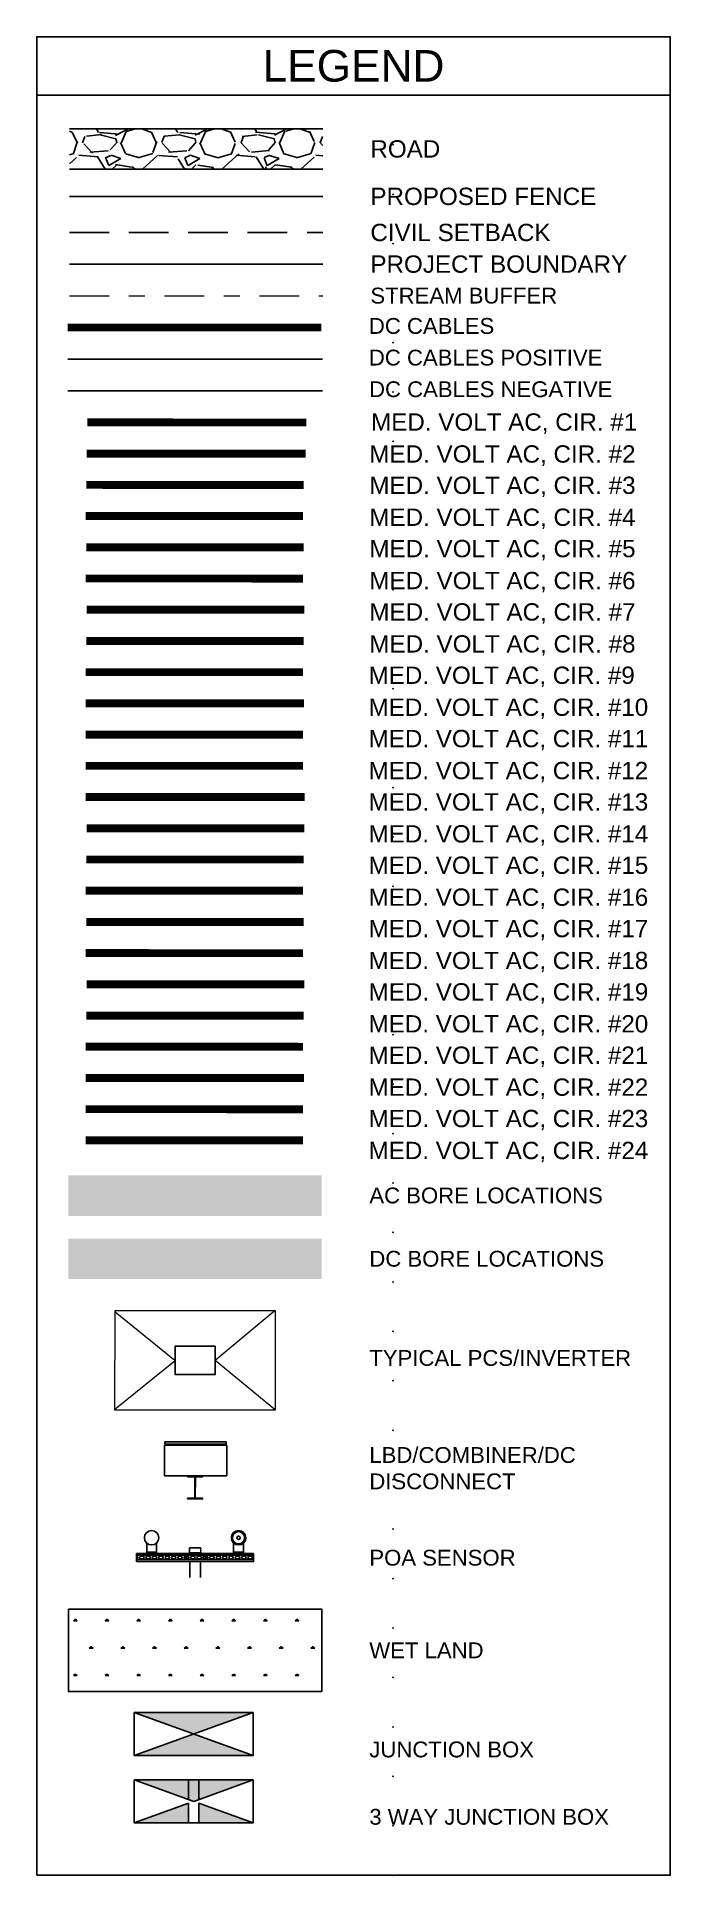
# Model space of a CAD drawing. Extents: x -17.1 to 1.6, y -43.5 to 0.
# Drawn here: x -2.41 to 1.59, y -11.62 to 0 of the extents above.
import ezdxf
from ezdxf.lldxf.tags import DXFTag

# ---------------------------------------------------------------- set-up
doc = ezdxf.new("R2010")
doc.units = 0
doc.header["$MEASUREMENT"] = 0
for name, pattern in [('DASHDOT2', [0.5, 0.25, -0.125, 0, -0.125]), ('DASHED', [0.75, 0.5, -0.25]), ('DASHED2', [0.375, 0.25, -0.125])]:
    doc.linetypes.add(name, pattern=pattern)
for name, color, linetype in [('C-FENCE', 92, 'FENCELINE1'), ('C-ROAD', 1, 'Continuous'), ('C-ROAD-HATCH', 252, 'Continuous'), ('C-WETL-HATCH', 5, 'Continuous'), ('DETL-LTLN', 5, 'Continuous'), ('DETL-VHVLN', 6, 'Continuous'), ('DETL-VLTLN', 10, 'Continuous'), ('E-CABL-INST-MET', 94, 'CAT5_CABLE'), ('E-DETAIL-THIN', 87, 'Continuous'), ('E-DETL', 7, 'Continuous'), ('E-TEXT', 7, 'Continuous'), ('G-ANNO-TEXT', 1, 'Continuous'), ('PV-BORE-AC', 50, 'Continuous'), ('PV-BORE-DC', 70, 'Continuous'), ('PV-CABL-MV1', 170, 'MV ROUTING #1'), ('PV-CABL-MV10', 130, 'MV ROUTING #10'), ('PV-CABL-MV11', 170, 'MV ROUTING #11'), ('PV-CABL-MV12', 210, 'MV ROUTING #12'), ('PV-CABL-MV13', 170, 'MV ROUTING #13'), ('PV-CABL-MV14', 80, 'MV ROUTING #14'), ('PV-CABL-MV15', 210, 'MV ROUTING #15'), ('PV-CABL-MV16', 10, 'MV ROUTING #16'), ('PV-CABL-MV17', 130, 'MV ROUTING #17'), ('PV-CABL-MV18', 170, 'MV ROUTING #18'), ('PV-CABL-MV19', 80, 'MV ROUTING #19'), ('PV-CABL-MV2', 80, 'MV ROUTING #2'), ('PV-CABL-MV20', 210, 'MV ROUTING #20'), ('PV-CABL-MV21', 10, 'MV ROUTING #21'), ('PV-CABL-MV22', 130, 'MV ROUTING #22'), ('PV-CABL-MV23', 170, 'MV ROUTING #23'), ('PV-CABL-MV24', 210, 'MV ROUTING #24'), ('PV-CABL-MV3', 210, 'MV ROUTING #3'), ('PV-CABL-MV4', 10, 'MV ROUTING #4'), ('PV-CABL-MV5', 130, 'MV ROUTING #5'), ('PV-CABL-MV6', 190, 'MV ROUTING #6'), ('PV-CABL-MV7', 80, 'MV ROUTING #7'), ('PV-CABL-MV8', 210, 'MV ROUTING #8'), ('PV-CABL-MV9', 10, 'MV ROUTING #9'), ('PV-DC-CABL-UG+', 6, 'DC+'), ('PV-DC-CABL-UG-', 6, 'DC-'), ('PV-EQUIPM', 255, 'Continuous'), ('PV-EQUIPM-3-WAY', 7, 'Continuous'), ('PV-EQUIPM-JB', 7, 'Continuous'), ('PVcase Central Inverters', 7, 'Continuous'), ('PVcase PV Area', 30, 'Continuous')]:
    doc.layers.add(name, color=color, linetype=linetype)
doc.layers.add('E-NOPLOT-TEXT', color=31, linetype='Continuous', lineweight=0, plot=False)
doc.layers.add('EX-BUFFER', color=5, linetype='DASHDOT2', lineweight=9)
doc.layers.add('G-NPLT', color=67, linetype='Continuous', plot=False)
doc.layers.add('PV-DC-CABL-UG', color=6, linetype='DC', true_color=0xff00ff)
doc.styles.add('NEI-A', font='arial.ttf')
doc.styles.get("Standard").update_dxf_attribs({"font": 'arial.ttf'})
doc.linetypes.add('CAT5_CABLE', pattern='A,1,-0.12,["CAT5",Standard,S=0.1,R=0,X=-0.08,Y=-0.05],-0.3', length=1.42)
tags = doc.linetypes.add('DC', pattern='A,0.176989,-0.049113,["DC",NEI-A,S=0.1,R=0,X=0,Y=-0.05],-0.250887,0.176989', length=0.653978).pattern_tags.tags
tags[6] = DXFTag(74, 10)
tags = doc.linetypes.add('DC+', pattern='A,0.176989,-0.049113,["DC+",NEI-A,S=0.1,R=0,X=0,Y=-0.05],-0.049113,-0.250887,0.176989', length=0.7030909999999999).pattern_tags.tags
tags[6] = DXFTag(74, 10)
tags = doc.linetypes.add('DC-', pattern='A,0.176989,-0.049113,["DC-",NEI-A,S=0.1,R=0,X=0,Y=-0.05],-0.049113,-0.250887,0.176989', length=0.7030909999999999).pattern_tags.tags
tags[6] = DXFTag(74, 10)
doc.linetypes.add('FENCELINE1', pattern='A,0.25,-0.1,[133,ltypeshp.shx,S=0.1,R=0,X=-0.1,Y=0],-0.1,1', length=1.45)
doc.linetypes.add('MV ROUTING #1', pattern='A,1,-0.25,0,0.1,-0.25,["MV1",NEI-A,S=0.5,R=0,X=0,Y=-0.2],-1.5', length=3.1)
tags = doc.linetypes.add('MV ROUTING #10', pattern='A,1,-0.25,0,0.1,-0.25,["MV10",NEI-A,S=0.5,R=0,X=0,Y=-0.2],-1.99', length=3.59).pattern_tags.tags
tags[12] = DXFTag(74, 10)
tags = doc.linetypes.add('MV ROUTING #11', pattern='A,1,-0.25,0,0.1,-0.25,["MV11",NEI-A,S=0.5,R=0,X=0,Y=-0.2],-1.99', length=3.59).pattern_tags.tags
tags[12] = DXFTag(74, 10)
tags = doc.linetypes.add('MV ROUTING #12', pattern='A,1,-0.25,0,0.1,-0.25,["MV12",NEI-A,S=0.5,R=0,X=0,Y=-0.2],-1.99', length=3.59).pattern_tags.tags
tags[12] = DXFTag(74, 10)
tags = doc.linetypes.add('MV ROUTING #13', pattern='A,1,-0.25,0,0.1,-0.25,["MV13",NEI-A,S=0.5,R=0,X=0,Y=-0.2],-1.99', length=3.59).pattern_tags.tags
tags[12] = DXFTag(74, 10)
tags = doc.linetypes.add('MV ROUTING #14', pattern='A,1,-0.25,0,0.1,-0.25,["MV14",NEI-A,S=0.5,R=0,X=0,Y=-0.2],-1.99', length=3.59).pattern_tags.tags
tags[12] = DXFTag(74, 10)
tags = doc.linetypes.add('MV ROUTING #15', pattern='A,1,-0.25,0,0.1,-0.25,["MV15",NEI-A,S=0.5,R=0,X=0,Y=-0.2],-1.99', length=3.59).pattern_tags.tags
tags[12] = DXFTag(74, 10)
tags = doc.linetypes.add('MV ROUTING #16', pattern='A,1,-0.25,0,0.1,-0.25,["MV16",NEI-A,S=0.5,R=0,X=0,Y=-0.2],-1.99', length=3.59).pattern_tags.tags
tags[12] = DXFTag(74, 10)
tags = doc.linetypes.add('MV ROUTING #17', pattern='A,1,-0.25,0,0.1,-0.25,["MV17",NEI-A,S=0.5,R=0,X=0,Y=-0.2],-1.99', length=3.59).pattern_tags.tags
tags[12] = DXFTag(74, 10)
tags = doc.linetypes.add('MV ROUTING #18', pattern='A,1,-0.25,0,0.1,-0.25,["MV18",NEI-A,S=0.5,R=0,X=0,Y=-0.2],-1.99', length=3.59).pattern_tags.tags
tags[12] = DXFTag(74, 10)
tags = doc.linetypes.add('MV ROUTING #19', pattern='A,1,-0.25,0,0.1,-0.25,["MV19",NEI-A,S=0.5,R=0,X=0,Y=-0.2],-1.99', length=3.59).pattern_tags.tags
tags[12] = DXFTag(74, 10)
doc.linetypes.add('MV ROUTING #2', pattern='A,1,-0.25,0,0.1,-0.25,["MV2",NEI-A,S=0.5,R=0,X=0,Y=-0.2],-1.5', length=3.1)
tags = doc.linetypes.add('MV ROUTING #20', pattern='A,1,-0.25,0,0.1,-0.25,["MV20",NEI-A,S=0.5,R=0,X=0,Y=-0.2],-1.99', length=3.59).pattern_tags.tags
tags[12] = DXFTag(74, 10)
tags = doc.linetypes.add('MV ROUTING #21', pattern='A,1,-0.25,0,0.1,-0.25,["MV21",NEI-A,S=0.5,R=0,X=0,Y=-0.2],-1.99', length=3.59).pattern_tags.tags
tags[12] = DXFTag(74, 10)
tags = doc.linetypes.add('MV ROUTING #22', pattern='A,1,-0.25,0,0.1,-0.25,["MV22",NEI-A,S=0.5,R=0,X=0,Y=-0.2],-1.99', length=3.59).pattern_tags.tags
tags[12] = DXFTag(74, 10)
tags = doc.linetypes.add('MV ROUTING #23', pattern='A,1,-0.25,0,0.1,-0.25,["MV23",NEI-A,S=0.5,R=0,X=0,Y=-0.2],-1.99', length=3.59).pattern_tags.tags
tags[12] = DXFTag(74, 10)
tags = doc.linetypes.add('MV ROUTING #24', pattern='A,1,-0.25,0,0.1,-0.25,["MV24",NEI-A,S=0.5,R=0,X=0,Y=-0.2],-1.99', length=3.59).pattern_tags.tags
tags[12] = DXFTag(74, 10)
doc.linetypes.add('MV ROUTING #3', pattern='A,1,-0.25,0,0.1,-0.25,["MV3",NEI-A,S=0.5,R=0,X=0,Y=-0.2],-1.5', length=3.1)
doc.linetypes.add('MV ROUTING #4', pattern='A,1,-0.25,0,0.1,-0.25,["MV4",NEI-A,S=0.5,R=0,X=0,Y=-0.2],-1.5', length=3.1)
doc.linetypes.add('MV ROUTING #5', pattern='A,1,-0.25,0,0.1,-0.25,["MV5",NEI-A,S=0.5,R=0,X=0,Y=-0.2],-1.5', length=3.1)
doc.linetypes.add('MV ROUTING #6', pattern='A,1,-0.25,0,0.1,-0.25,["MV6",NEI-A,S=0.5,R=0,X=0,Y=-0.2],-1.5', length=3.1)
tags = doc.linetypes.add('MV ROUTING #7', pattern='A,1,-0.25,0,0.1,-0.25,["MV7",NEI-A,S=0.5,R=0,X=0,Y=-0.2],-1.5', length=3.1).pattern_tags.tags
tags[12] = DXFTag(74, 10)
tags = doc.linetypes.add('MV ROUTING #8', pattern='A,1,-0.25,0,0.1,-0.25,["MV8",NEI-A,S=0.5,R=0,X=0,Y=-0.2],-1.5', length=3.1).pattern_tags.tags
tags[12] = DXFTag(74, 10)
tags = doc.linetypes.add('MV ROUTING #9', pattern='A,1,-0.25,0,0.1,-0.25,["MV9",NEI-A,S=0.5,R=0,X=0,Y=-0.2],-1.5', length=3.1).pattern_tags.tags
tags[12] = DXFTag(74, 10)

msp = doc.modelspace()

# ---------------------------------------------------------------- texts
at = {"layer": 'G-ANNO-TEXT', "attachment_point": 4, "style": 'NEI-A'}
for s, insert, char_height, width in [('ROAD', (-0.3023143308525675, -0.7094548021606926), 0.1094, 5.035966917302644), ('PROPOSED FENCE', (-0.3023143308525675, -1.00945480216069), 0.1094, 5.035966917302644), ('CIVIL SETBACK', (-0.3023143308525675, -1.237627158663649), 0.1094, 1.832013685846802), ('PROJECT BOUNDARY', (-0.3023143308525675, -1.437627158529153), 0.1094, 1.62179604638472), ('STREAM BUFFER', (-0.3023143308525675, -1.636693738579389), 0.1, 1.62179604638472), ('DC CABLES', (-0.3118295682727137, -1.828485452744928), 0.1, 1.759640032317102), ('DC CABLES POSITIVE', (-0.3118295682727137, -2.028485452744931), 0.1, 1.759640032317102), ('DC CABLES NEGATIVE', (-0.3108109535131831, -2.228485452744934), 0.1, 1.759640032317102), ('AC BORE LOCATIONS', (-0.3089323634626453, -7.324205702327109), 0.1, 1.62179604638472), ('DC BORE LOCATIONS', (-0.3089323634626453, -7.724205702327108), 0.1, 1.62179604638472), ('TYPICAL PCS/INVERTER', (-0.3089323634626595, -8.35132237426873), 0.1, 1.62179604638472), ('LBD/COMBINER/DC DISCONNECT', (-0.3089323634626453, -9.04785810019903), 0.1, 1.62179604638472), ('POA SENSOR', (-0.3089323634626453, -9.613617400729431, -8.443446385570876), 0.1, 1.62179604638472), ('WET LAND', (-0.3089323634626453, -10.19852674866205, -8.443446385570876), 0.1, 1.62179604638472), ('JUNCTION BOX', (-0.3089323634626453, -10.82574443019388), 0.1, 1.62179604638472), ('3 WAY JUNCTION BOX', (-0.3089323634626453, -11.25143700394205), 0.1, 1.62179604638472)]:
    msp.add_mtext(s, dxfattribs=dict(at, insert=insert, char_height=char_height, width=width))
at = {"layer": 'G-ANNO-TEXT', "char_height": 0.1094, "attachment_point": 4, "style": 'NEI-A'}
for s, width, heights, insert in [('MED. VOLT AC, CIR. #1 ', 1.805758388845735, [0], (-0.2982231411316434, -2.445182036143237)), ('MED. VOLT AC, CIR. #2 ', 1.805758388845735, [0], (-0.3090740034186297, -2.647161367402788)), ('MED. VOLT AC, CIR. #3 ', 1.834225141119934, [0], (-0.3089323634626453, -2.844911434641602)), ('MED. VOLT AC, CIR. #4 ', 1.834225141119934, [0], (-0.3090740034186297, -3.04689272916707)), ('MED. VOLT AC, CIR. #5 ', 1.834225141119934, [0], (-0.3089323634626453, -3.245154632638631)), ('MED. VOLT AC, CIR. #6 ', 1.834225141119934, [0], (-0.3090740034186297, -3.447135927164098)), ('MED. VOLT AC, CIR. #7 ', 1.816433800586257, [0], (-0.3089323634626453, -3.645397830635659)), ('MED. VOLT AC, CIR. #8 ', 1.816433800586257, [0], (-0.3090740034186297, -3.847379125161126)), ('MED. VOLT AC, CIR. #9 ', 1.824850290005688, [0], (-0.3137924070362885, -4.045611520455672)), ('MED. VOLT AC, CIR. #10 ', 1.824850290005688, [0], (-0.3139340469922729, -4.247592814981139)), ('MED. VOLT AC, CIR. #11 ', 1.803545023046954, [0], (-0.3137924070362885, -4.445854718452701)), ('MED. VOLT AC, CIR. #12 ', 1.803545023046954, [0], (-0.3139340469922729, -4.647836012978168)), ('MED. VOLT AC, CIR. #13 ', 1.803545023046954, [0], (-0.3137924070362885, -4.846097916449729)), ('MED. VOLT AC, CIR. #14 ', 1.803545023046954, [0], (-0.3139340469922729, -5.048079210975196)), ('MED. VOLT AC, CIR. #15 ', 1.767962341979601, [0], (-0.3137924070362885, -5.246341114446757)), ('MED. VOLT AC, CIR. #16 ', 1.767962341979601, [0], (-0.3139340469922729, -5.448322408972224)), ('MED. VOLT AC, CIR. #17 ', 1.778637753720123, [0.2974048203728967], (-0.3137924070362885, -5.646584312443785)), ('MED. VOLT AC, CIR. #18', 1.778637753720123, [0.2974048203728967], (-0.3139340469922729, -5.848565606969252)), ('MED. VOLT AC, CIR. #19', 1.785753682513278, [0.2974048203728967], (-0.3137924070362885, -6.046827510440814)), ('MED. VOLT AC, CIR. #20 ', 1.785753682513278, [0.2974048203728967], (-0.3139340469922729, -6.248808804966281)), ('MED. VOLT AC, CIR. #21 ', 1.771521824926968, [0], (-0.3137924070362885, -6.447070708437842)), ('MED. VOLT AC, CIR. #22', 1.771521824926968, [0], (-0.3139340469922729, -6.649052002963309)), ('MED. VOLT AC, CIR. #23', 1.759864426713211, [0], (-0.3137924070362885, -6.84731390643487)), ('MED. VOLT AC, CIR. #24 ', 1.759864426713211, [0], (-0.3139340469922729, -7.049295200960337))]:
    msp.add_mtext_dynamic_manual_height_columns(s, width=width, gutter_width=0.546875, heights=heights, dxfattribs=dict(at, insert=insert))

# ---------------------------------------------------------------- blocks, each defined once
blk = doc.blocks.new('*U22')
blk.add_lwpolyline([(-2, -11.62), (2, -11.62), (2, 0), (-2, 0)], close=True)
blk.add_lwpolyline([(-2, -0.3699999999999992), (2, -0.3699999999999992)])
at = {"layer": 'G-NPLT'}
for p in [(0.25, -0.6824999999999992), (0.25, -0.9949999999999992), (0.25, -1.307499999999999), (0.25, -1.619999999999999), (0.25, -1.932499999999999), (0.25, -2.244999999999999), (0.25, -2.557499999999999), (0.25, -2.869999999999999), (0.25, -3.182499999999999), (0.25, -3.494999999999999), (0.25, -3.807499999999999), (0.25, -4.119999999999999), (0.25, -4.432499999999999), (0.25, -4.744999999999999), (0.25, -5.057499999999999), (0.25, -5.369999999999999), (0.25, -5.682499999999999), (0.25, -5.994999999999999), (0.25, -6.307499999999999), (0.25, -6.619999999999999), (0.25, -6.932499999999999), (0.25, -7.244999999999999), (0.25, -7.557499999999999), (0.25, -7.869999999999999), (0.25, -8.1825), (0.25, -8.495), (0.25, -8.8075), (0.25, -9.12), (0.25, -9.4325), (0.25, -9.745), (0.25, -10.0575), (0.25, -10.37), (0.25, -10.6825), (0.25, -10.995), (0.25, -11.3075), (0.25, -11.62)]:
    blk.add_point(p, dxfattribs=at)
at = {"layer": 'G-ANNO-TEXT', "insert": (0, -0.1849999999999996), "char_height": 0.2, "attachment_point": 5, "style": 'NEI-A'}
blk.add_mtext_dynamic_manual_height_columns('LEGEND', width=3.607447826231223, gutter_width=0.625, heights=[0], dxfattribs=at)
blk = doc.blocks.new('A$Ce31e0382')
at = {"linetype": 'Continuous', "lineweight": 15}
for p, q in [((2.282018720747146, 1.191011282012369), (2.283710317216901, 1.191593745388218)), ((2.282018720747146, 1.191011282012369), (2.284154971101088, 1.184807160494984)), ((2.284981088454515, 1.232135391845986), (2.282629618726787, 1.226009603773491)), ((2.282629618726787, 1.226009603773491), (2.284299857044971, 1.225368459353376)), ((2.285846567574481, 1.185389623870833), (2.283710317216901, 1.191593745388218)), ((2.284154971101088, 1.184807160494984), (2.285846567574481, 1.185389623870833)), ((2.284299857044971, 1.225368459353376), (2.286651326772699, 1.231494247425871)), ((2.724782776571374, 1.070751941036178), (2.284910824368126, 1.070751941036178)), ((2.284981088454515, 1.232135391845986), (2.286651326772699, 1.231494247425871)), ((2.285736137007916, 1.158914343048764), (2.285736137007916, 1.143755529022201)), ((2.285736137007916, 1.093718578315929), (2.285736137007916, 1.087625920321898)), ((2.28989740297402, 1.087625920321898), (2.285831106644764, 1.087625920321898)), ((2.286611287428968, 1.260615980094371), (2.286611287428968, 1.240931158418789)), ((2.723082313510531, 1.260615980094371), (2.286611287428968, 1.260615980094371)), ((2.286611287428968, 1.240931158418789), (2.288400354842452, 1.240931158418789)), ((2.286611287428968, 1.077783509484107), (2.286611287428968, 1.07450270587151)), ((2.286611287428968, 1.077783509484107), (2.288400354842452, 1.077783509484107)), ((2.286611287428968, 1.07450270587151), (2.723082313510531, 1.07450270587151)), ((2.286643868490501, 1.162962388471897), (2.288423135203629, 1.162775380004405)), ((2.287620895323926, 1.097468331159689), (2.287620895323926, 1.158911068104317)), ((2.287620895323926, 1.097468331159689), (2.28989740297402, 1.097468331159689)), ((2.721379838898429, 1.061704400332019), (2.288313762041071, 1.061704400332019)), ((2.288400354842452, 1.247492765643983), (2.28989740297402, 1.247492765643983)), ((2.288400354842452, 1.240931158418789), (2.288400354842452, 1.247492765643983)), ((2.28989740297402, 1.189061060789754), (2.28846196698214, 1.19322986960924)), ((2.288991512315988, 1.223567501629077), (2.28989740297402, 1.225927427467468)), ((2.28989740297402, 1.087625920321898), (2.28989740297402, 1.247492765643983)), ((2.294875369265355, 1.268880061929849), (2.714818231674144, 1.268880061929849)), ((2.296515771071427, 1.061704400332019), (2.296515771071427, 1.048124797856872)), ((2.296515771071427, 0.7340707714497512), (2.296515771071427, 0.6852304304852623)), ((2.408331427057419, 1.268880061929849), (2.408331427057419, 1.269085112156063)), ((2.713177829868073, 1.048124797856872), (2.713177829868073, 1.061704400332019)), ((2.713177829868073, 0.6852304304848076), (2.713177829868073, 0.7340707714497512)), ((2.719796197965479, 1.247492765643983), (2.721293246097048, 1.247492765643983)), ((2.719796197965479, 1.247492765643983), (2.719796197965479, 1.087625920321898)), ((2.720702088619873, 1.223567501629077), (2.719796197965479, 1.225927427467468)), ((2.719796197965479, 1.189061060789754), (2.721231633957359, 1.19322986960924)), ((2.719796197965479, 1.097468331159689), (2.722072705611936, 1.097468331159689)), ((2.723862494294735, 1.087625920321898), (2.719796197965479, 1.087625920321898)), ((2.723049732448999, 1.162962388471897), (2.72127046573587, 1.162775380004405)), ((2.721293246097048, 1.240931158418789), (2.721293246097048, 1.247492765643983)), ((2.723082313510531, 1.240931158418789), (2.721293246097048, 1.240931158418789)), ((2.721293246097048, 1.077783509484107), (2.723082313510531, 1.077783509484107)), ((2.722072705611936, 1.097468331159689), (2.722072705611936, 1.158911068104317)), ((2.724712512484984, 1.232135391845986), (2.723042274170439, 1.231494247425871)), ((2.725393743894529, 1.225368459353376), (2.723042274170439, 1.231494247425871)), ((2.723082313510531, 1.240931158418789), (2.723082313510531, 1.260615980094371)), ((2.723082313510531, 1.07450270587151), (2.723082313510531, 1.077783509484107)), ((2.723847033365018, 1.185389623870833), (2.725983283718961, 1.191593745388218)), ((2.725538629838411, 1.184807160494984), (2.723847033365018, 1.185389623870833)), ((2.723957463927945, 1.14364999116151), (2.723957463927945, 1.158911270006683)), ((2.723957463927945, 1.087625920321898), (2.723957463927945, 1.093744295118995)), ((2.727063982212712, 1.226009603773491), (2.724712512484984, 1.232135391845986)), ((2.727063982212712, 1.226009603773491), (2.725393743894529, 1.225368459353376)), ((2.725538629838411, 1.184807160494984), (2.727674880192353, 1.191011282012369)), ((2.727674880192353, 1.191011282012369), (2.725983283718961, 1.191593745388218)), ((2.296515771071427, 0.634483917221587), (2.296515771071427, 0.4892553859995132)), ((2.713177829868073, 0.4892553859995132), (2.713177829868073, 0.634483917221587))]:
    blk.add_line(p, q, dxfattribs=at)
for centre, radius, start, end in [((2.330402719115227, 1.207671228692107), 0.05117191731327187, 159.0000070648071, 199.0000000000433), ((2.330402719115227, 1.207671228692107), 0.0493828499011965, 158.9999999999613, 199.0000000000433), ((2.288313762041071, 1.066868122753931), 0.005163722421900269, 131.2243095197639, 270), ((2.236131720332196, 1.168271429176457), 0.05079038319049232, 354.0000046933638, 19.00000000004326), ((2.281624465937057, 1.07450270587151), 0.004986821491107549, 311.2243095197638, 0), ((2.262067333140294, 1.240931158418789), 0.0245439542899278, 338.9999999999613, 0), ((2.268760030605335, 1.164842055576628), 0.01798234706478773, 340.8407802661563, 353.9999999999983), ((2.236131720332196, 1.168271429176457), 0.05257945060257205, 353.9999999999983, 19.00000000004326), ((2.330402719115227, 1.207671228692107), 0.04435740684275503, 158.9999999999613, 199.0000000000433), ((2.294875369265355, 1.260615980094371), 0.00826408183578308, 90, 180), ((2.262067333140294, 1.240931158418789), 0.02633302170200654, 338.9999999999613, 0), ((2.268760030605335, 1.164842055576628), 0.0197714144768679, 342.5437240118552, 353.9999999999983), ((2.714818231674144, 1.260615980094371), 0.00826408183578308, 0, 90), ((2.679290881824272, 1.207671228692107), 0.04435740684275503, 340.9999999999567, 21.00000000003871), ((2.773561880607303, 1.168271429176457), 0.05257945060257195, 160.9999999999567, 186.0000000000017), ((2.740933570334164, 1.164842055576628), 0.01977141447686774, 186.0000000000017, 197.4562759881448), ((2.747626267799205, 1.240931158418789), 0.02633302170200654, 180, 201.0000000000387), ((2.721379838898429, 1.066868122753931), 0.005163722421900269, 270, 48.77569048023613), ((2.773561880607303, 1.168271429176457), 0.05079038319049241, 160.9999999999567, 186.0000000000017), ((2.740933570334164, 1.164842055576628), 0.01798234706478773, 186.0000000000017, 199.1675278276267), ((2.747626267799205, 1.240931158418789), 0.0245439542899278, 180, 201.0000000000387), ((2.728069135002443, 1.07450270587151), 0.004986821491107549, 180, 228.7756904802361), ((2.679290881824272, 1.207671228692107), 0.04938284990119632, 340.9999999999567, 21.00000000003871), ((2.679290881824272, 1.207671228692107), 0.05117191731327962, 340.9999999999567, 21.00000000003871)]:
    blk.add_arc(centre, radius, start, end, dxfattribs=at)
for points, knots in [([(2.28739867165848, 1.118786839921995), (2.287388145599721, 1.117293801949018), (2.287357441153176, 1.112938619240595), (2.287023101478439, 1.106026367309369), (2.286432535525705, 1.099268057650079), (2.285933899354745, 1.095043061931392), (2.285690536384095, 1.093223829382623), (2.285748829595718, 1.093671614894447), (2.285754943342795, 1.093718578315475)], [0, 0, 0, 0, 0.1111161423645399, 0.3241251129498456, 0.5396206872316115, 0.7570094149640955, 0.9745153229653579, 1, 1, 1, 1]), ([(2.285768102232282, 1.143755529022201), (2.285758253354174, 1.143830762416655), (2.285704794172375, 1.144239125213971), (2.285970578883166, 1.142247018420676), (2.286479757654774, 1.137844592293732), (2.287053274627283, 1.131082125585635), (2.287363088911547, 1.124331796878323), (2.287389967270315, 1.120143268447464), (2.28739867165848, 1.118786839921995)], [0, 0, 0, 0, 0.0485864653610152, 0.2637247070596394, 0.4767478949028969, 0.6882372756179819, 0.8990376072305348, 1, 1, 1, 1]), ([(2.285744954180586, 1.143759638867323), (2.285748465441316, 1.143598675292196), (2.285754027317921, 1.143343707389249), (2.285781798978746, 1.143049507882097), (2.285795440962715, 1.142921455605574), (2.285800940862714, 1.142872981164601), (2.285805227795095, 1.142836266688391), (2.285809884371588, 1.142797614729716), (2.285818037667809, 1.142731641942191), (2.285842245961135, 1.142541296675972), (2.285943839469724, 1.141730910263504), (2.286175480788984, 1.139754745160189), (2.286474870837878, 1.136877241970069), (2.286789618305079, 1.133230590356561), (2.287065381184107, 1.128995633755949), (2.287219651865485, 1.125349300985818), (2.287269078329587, 1.123193078281929), (2.287281731743747, 1.12264107482406)], [0, 0, 0, 0, 0.01378871047263, 0.021841454385203, 0.0246142180760562, 0.0266371038414432, 0.0291506045139404, 0.0336461774257103, 0.0453087760441185, 0.1041913002911912, 0.2418143098539322, 0.3866548486119996, 0.5302674253942918, 0.6725486379104071, 0.8131258998958442, 0.9521593250509934, 1, 1, 1, 1]), ([(2.287281731743747, 1.12264107482406), (2.287295038960906, 1.121806195576937), (2.287333887856107, 1.119368861176554), (2.287307741753352, 1.115246880022823), (2.287159191007845, 1.110497210463564), (2.286914319611128, 1.106072179381499), (2.2866099976344, 1.102166370226769), (2.286298423226867, 1.098947543637678), (2.286029279002719, 1.096551904548505), (2.285880364848595, 1.095333890792517), (2.285830693388448, 1.094941264681893), (2.285817832795033, 1.094839729844807), (2.285813633203247, 1.094807385280546), (2.285806695766837, 1.09475042998929), (2.285801731923016, 1.094708650608027), (2.2857931142388, 1.094632338375504), (2.285757457848263, 1.094297231556993), (2.2857523537931, 1.093980959265537), (2.285748030233549, 1.093713050368933)], [0, 0, 0, 0, 0.0585473714226429, 0.170922349460073, 0.2842858618299471, 0.3980026956857768, 0.5132789134201089, 0.6303162551384693, 0.7480031535785159, 0.8676349703002326, 0.9270738327880031, 0.9570225033012588, 0.9713081100111728, 0.9743054844323632, 0.9762608812712732, 0.9780984223358692, 0.9814475448054018, 1, 1, 1, 1]), ([(2.287620895323812, 1.158911068103862), (2.286861794174797, 1.158912562487785), (2.285756589400876, 1.15891473821921), (2.285880292911202, 1.158914437287876), (2.285919031644767, 1.158914343048764)], [0, 0, 0, 0, 0.6868420839984101, 1, 1, 1, 1]), ([(2.286525768391471, 1.087625920322353), (2.286628346904649, 1.087735750865249), (2.286833499321688, 1.08795540702431), (2.287166940415659, 1.089665439079909), (2.287443595578111, 1.092180599648145), (2.287599007249696, 1.094947353914904), (2.287614759548774, 1.096761637913914), (2.287620895323812, 1.097468331159689)], [0, 0, 0, 0, 0.215930238312865, 0.4318507899972996, 0.6478627139959534, 0.8628367764577761, 1, 1, 1, 1]), ([(2.289897402973907, 1.087625920322353), (2.289878546136492, 1.086530893804138), (2.28984083763487, 1.084341141099685), (2.289555521823672, 1.081417396816505), (2.289160161071663, 1.079187683451437), (2.288747811024109, 1.077965208523892), (2.288501131762928, 1.077836209855377), (2.288400354842338, 1.077783509484107)], [0, 0, 0, 0, 0.211283188154463, 0.4225084279069736, 0.6353561048962972, 0.851030488301996, 1, 1, 1, 1]), ([(2.721293246096934, 1.077783509484107), (2.721144182800231, 1.077894283592286), (2.720846057170888, 1.078115831092418), (2.72039035367186, 1.079839971358524), (2.72002311177846, 1.082373328298672), (2.719823598035759, 1.085137820192813), (2.719803784941064, 1.086936974924356), (2.719796197965366, 1.087625920322353)], [0, 0, 0, 0, 0.2172984419663011, 0.434595480769123, 0.6516655201327707, 0.8666132308400871, 1, 1, 1, 1]), ([(2.723750340759466, 1.158911270006683), (2.723795762256373, 1.158911275684659), (2.723932902535921, 1.158911292829544), (2.722818208087006, 1.15891115816612), (2.722072705611822, 1.158911068103862)], [0, 0, 0, 0, 0.331204643249806, 1, 1, 1, 1]), ([(2.722072705611822, 1.097468331159689), (2.722087368005191, 1.096368519749376), (2.722116690278085, 1.094169085538852), (2.722336661445183, 1.091234398883898), (2.722634230139988, 1.089005633617489), (2.72293219527262, 1.08780153714315), (2.723100144099476, 1.087676367475979), (2.723167832544164, 1.087625920322353)], [0, 0, 0, 0, 0.2127622935913117, 0.4254881000087798, 0.6392297727758214, 0.8545987082327811, 1, 1, 1, 1]), ([(2.722294929280793, 1.118786839921995), (2.722295942796222, 1.119241556028101), (2.722303304784759, 1.122544527190257), (2.722494013392748, 1.128697945025124), (2.72303790965077, 1.136072506262735), (2.723602084421032, 1.141290896543069), (2.723949738552506, 1.143942788773984), (2.723920746200633, 1.143721605908922), (2.723911359036606, 1.14364999116151)], [0, 0, 0, 0, 0.0339006501093262, 0.2462478639225549, 0.4609344815763541, 0.677905385026245, 0.8957119732988271, 1, 1, 1, 1]), ([(2.72393527225347, 1.093744295118995), (2.723917369017613, 1.093874374058032), (2.723878786276941, 1.094154703378081), (2.723413655086802, 1.097869697354326), (2.722840617025099, 1.103818164021504), (2.722379765320397, 1.111166907729967), (2.722321536533741, 1.116396989202258), (2.722294929280793, 1.11878683992245)], [0, 0, 0, 0, 0.1852028795026655, 0.3991253115634501, 0.6112564639999436, 0.8223662433670197, 1, 1, 1, 1]), ([(2.723640544972909, 1.096802769593978), (2.723606061041096, 1.097094940975694), (2.723501502994509, 1.097980828014443), (2.723244670636518, 1.100432135411211), (2.722931448151826, 1.103985516288503), (2.722648861977973, 1.10819495911619), (2.722446771986029, 1.112820459323302), (2.722368619422809, 1.116866194352951), (2.722375353372513, 1.119288852975842), (2.722377564074009, 1.120084191764363)], [0, 0, 0, 0, 0.0843183300306957, 0.255659932525189, 0.4240187113369737, 0.5912648911410351, 0.7560209722225366, 0.9199037030774184, 1, 1, 1, 1]), ([(2.722377564074009, 1.120084191764363), (2.722386758581592, 1.120923307325938), (2.722413718929488, 1.123383781191478), (2.722547643977919, 1.127374325567871), (2.722797756406976, 1.131763327790395), (2.723103073658308, 1.135631549841037), (2.723413944131494, 1.138800103929498), (2.723678672838901, 1.141146029460288), (2.723820082945053, 1.142290449479788), (2.723870382553173, 1.142692117770821), (2.72387927510124, 1.142763588922207), (2.723881660392976, 1.142782822171284), (2.723882346555797, 1.142788327353628), (2.723884156053714, 1.142803057104175), (2.723885834031421, 1.142816863569351), (2.723888865799267, 1.142842089339865), (2.723899439966658, 1.142933518745394), (2.723930736865327, 1.14320627678444), (2.723927753362545, 1.143463111240635), (2.723925585039865, 1.143649770749562)], [0, 0, 0, 0, 0.0666282840413943, 0.1953689802129934, 0.3252324125675133, 0.4561598931670633, 0.5891276735574499, 0.7237465280393168, 0.8592462502539735, 0.9276243334342296, 0.9614040640081438, 0.9700022537194836, 0.9753134172327024, 0.9767428590878864, 0.9776826655801422, 0.9784753123453452, 0.9796517472635804, 0.9852115057834056, 1, 1, 1, 1]), ([(2.723873420963969, 1.094856934686959), (2.723873533388428, 1.094856074215841), (2.723875959192696, 1.094837507711418), (2.723848507248363, 1.095054981688008), (2.723784860096089, 1.095547876619094), (2.723679199199864, 1.096466651560149), (2.723640544972909, 1.096802769593978)], [0, 0, 0, 0, 0.0113775863251051, 0.2454957515087012, 0.7239775775539407, 1, 1, 1, 1]), ([(2.723944758308676, 1.093672512843568), (2.723948266928232, 1.093645091194048), (2.723964481836333, 1.093518363527437), (2.723948105241902, 1.093645033954999), (2.72393527225347, 1.093744295118995)], [0, 0, 0, 0, 0.2163825035934805, 1, 1, 1, 1])]:
    blk.add_open_spline(points, degree=3, knots=knots, dxfattribs=at)
at = {"layer": 'E-DETAIL-THIN'}
for centre, radius in [((0.8132589887500217, 1.659285685633222), 0.2797642379398166), ((4.196434612189478, 1.659285685633222), 0.2797642379398166), ((4.196434612189478, 1.659285685633222), 0.2394314246834256), ((4.196434612189478, 1.659285685633222), 0.06682871879259356)]:
    blk.add_circle(centre, radius, dxfattribs=at)
at = {"layer": 'E-DETL', "ltscale": 0.05}
for points in [[(4.778642106357438, 1.048124797856872), (0.2307216073822929, 1.048124797856872)], [(0.2307216073822929, 0.7340707714497512), (4.778971993557207, 0.7340707714497512), (4.778971993557207, 1.048124797856872)], [(4.778971993557207, 0.9787188288519246), (0.2307216073822929, 0.9787188288519246)], [(0.2307216073822929, 0.8154174657233852), (4.778971993557207, 0.8154174657233852)], [(2.145988024767576, 0.8907280920866469), (2.174400617499487, 0.9399401462751484), (2.231225802966947, 0.9399401462751484), (2.259638395698857, 0.8907280920866469), (2.231225802966947, 0.8415160378981454), (2.174400617499487, 0.8415160378981454), (2.145988024767576, 0.8907280920866469)], [(2.817025147243839, 0.8907280920866469), (2.84543773997575, 0.9399401462751484), (2.90226292544321, 0.9399401462751484), (2.930675518175121, 0.8907280920866469), (2.90226292544321, 0.8415160378981454), (2.84543773997575, 0.8415160378981454), (2.817025147243839, 0.8907280920866469)]]:
    blk.add_lwpolyline(points, dxfattribs=at)
for centre, radius in [((2.202813210235036, 0.8907280920861922), 0.06439976261575464), ((2.202813210235036, 0.8907280920861922), 0.0492120541885015), ((2.873850332711299, 0.8907280920861922), 0.06439976261575464), ((2.873850332711299, 0.8907280920861922), 0.0492120541885015)]:
    blk.add_circle(centre, radius, dxfattribs=at)
blk.add_arc((4.196434612189478, 1.659285685633222), 0.2797642379398166, 319.4963013959861, 220.5036986033484, dxfattribs=at)
at = {"layer": 'E-DETL', "color": 252, "ltscale": 0.05}
for centre, start_param, end_param in [((0.1824061994374233, 0.8910977846530841), 2.150307144064951, 4.132878163114635), ((2.167777227605143, 0.8910977846530841), 4.748151085846466, 7.806691499418683), ((2.912291363168947, 0.8910977846530841), 1.578647141613079, 4.715730806165123)]:
    blk.add_ellipse(centre, major_axis=(-0.08822883861648734, 0), ratio=0.5839019367108135, start_param=start_param, end_param=end_param, dxfattribs=at)
for centre in [(0.4305775779574788, 0.8910977846530841), (0.6787489564775342, 0.8910977846530841), (0.9269203350012276, 0.8910977846530841), (1.175091713521283, 0.8910977846530841), (1.423263092041338, 0.8910977846530841), (1.671434470561394, 0.8910977846530841), (1.919605849085087, 0.8910977846530841), (2.415948606125198, 0.8910977846530841), (2.664119984645254, 0.8910977846530841), (3.160462741689003, 0.8910977846530841), (3.408634120209058, 0.8910977846530841), (3.656805498729113, 0.8910977846530841), (3.904976877252807, 0.8910977846530841), (4.153148255772862, 0.8910977846530841), (4.401319634292918, 0.8910977846530841), (4.649491012812973, 0.8910977846530841)]:
    blk.add_ellipse(centre, major_axis=(-0.08822883861648734, 0), ratio=0.5839019367108135, dxfattribs=at)
at = {"layer": 'E-TEXT'}
for points in [[(0.2307216073822929, 1.048124797856872), (0.2307216073822929, 0.7340707714497512)], [(1.003828666300251, 1.419668519363768), (1.003828666300251, 1.098930323613786), (0.6226893112034304, 1.098930323613786), (0.6226893112034304, 1.419668519363768)], [(4.387004289736069, 1.419668519363768), (4.387004289736069, 1.098930323613786), (4.005864934639249, 1.098930323613786), (4.005864934639249, 1.419668519363768)], [(2.296515771071427, 0.6852304304852623), (2.296515771071427, 0.1148281264404432)], [(2.713177829868073, 0.6852304304848076), (2.713177829868073, 0.1148281264404432)]]:
    blk.add_lwpolyline(points, dxfattribs=at)
for points in [[(0.6226893112034304, 1.098930323613786), (1.003828666300251, 1.098930323613786), (1.003828666300251, 1.048124797856872), (0.6226893112034304, 1.048124797856872)], [(4.005864934639249, 1.098930323613786), (4.387004289736069, 1.098930323613786), (4.387004289736069, 1.048124797856872), (4.005864934639249, 1.048124797856872)]]:
    blk.add_lwpolyline(points, close=True, dxfattribs=at)
for centre, radius, start, end in [((0.5219190568604972, 1.414313114711604), 0.1009124596823258, 356.9578949927217, 38.82504316429735), ((1.104598920643184, 1.414313114711604), 0.1009124596832795, 141.1749568360363, 183.0421050072523), ((3.905094680296315, 1.414313114711604), 0.1009124596823258, 356.9578949927217, 38.82504316429735), ((4.48777454408264, 1.414313114711604), 0.1009124596832795, 141.1749568360363, 183.0421050072523)]:
    blk.add_arc(centre, radius, start, end, dxfattribs=at)
blk = doc.blocks.new('First Solar Post')
at = {"layer": 'DETL-LTLN', "color": 1}
blk.add_lwpolyline([(0, -0.2529999999999859), (1.652500000000003, -0.2529999999999859), (1.652500000000003, -0.4179999999999779), (-2.287499999999994, -0.4179999999999779), (-2.287499999999994, -0.2529999999999859), (-0.6349999999999909, -0.2529999999999859, 0.4142135623730788), (-0.382000000000005, 0), (-0.382000000000005, 5.101000000000028, 0.4142135623730788), (-0.6349999999999909, 5.354000000000013), (-2.287499999999994, 5.354000000000013), (-2.287499999999994, 5.519000000000005), (1.652500000000003, 5.519000000000005), (1.652500000000003, 5.354000000000013), (0, 5.354000000000013, 0.4142135623730788), (-0.2529999999999859, 5.101000000000028), (-0.2529999999999859, 0, 0.414213562373095)], format="xyb", close=True, dxfattribs=at)
blk = doc.blocks.new('LBD CMB')
at = {"layer": 'DETL-VHVLN', "color": 10, "linetype": 'Continuous'}
blk.add_lwpolyline([(0.1997943933729118, 0.3365167692004754), (0.1997421486711133, 0.1464114430146775), (-0.1924990497710866, 0.1465192385465914), (-0.192446805069288, 0.3366245647323893, -0.414213562373095), (-0.1888517863319628, 0.3402176081495938), (0.1962013500233546, 0.3401117879603506, -0.414213562373095)], format="xyb", close=True, dxfattribs=at)
at = {"layer": 'DETL-VLTLN', "linetype": 'Continuous'}
for p, q in [((-0.1911387773950821, 0.3587097125352661), (-0.191142110312299, 0.3465820689692305)), ((0.1940922834639274, 0.360830706060403), (-0.1889113030909364, 0.3609359629612912)), ((0.1963185338223035, 0.3586032317337065), (0.1963152009050866, 0.3464755881676709)), ((-0.191142110312299, 0.3465820689692305), (0.1963152009050866, 0.3464755881676709)), ((-0.1910108408318365, 0.3402182014739816), (0.1983604045457774, 0.3401111946359627)), ((-0.1888467438413564, 0.3416530574675276), (-0.1888471383235988, 0.3402176068868177)), ((-0.1888467438413564, 0.3416530574675276), (-0.1765497170992205, 0.3416496780079914)), ((-0.1864189782465004, 0.3421308739179039), (-0.186152911224351, 0.3416523172101167)), ((-0.1864189782465004, 0.3421308739179039), (-0.1787379778973595, 0.342128763007195)), ((-0.1787379778973595, 0.342128763007195), (-0.1790043079151893, 0.3416503526010435)), ((-0.1759467859843689, 0.3462309124830742), (-0.1761896489087249, 0.3465779598054839)), ((-0.1756882099983059, 0.3425107116580506), (-0.1756874138856013, 0.345407500451854)), ((-0.1742527594626964, 0.3425103172209045), (-0.1742519633499917, 0.3454071060147079)), ((-0.1735937773230809, 0.3411703821251733), (-0.1735922913963641, 0.3465772460663721)), ((-0.1721583267198241, 0.3411699875978291), (-0.1735937773230809, 0.3411703821251733)), ((-0.1726557580974237, 0.3418670097185257), (-0.1735935858095523, 0.3418672675052541)), ((-0.172654463684232, 0.3465769882796437), (-0.1726559496109523, 0.3411701243384448)), ((-0.1721583267198241, 0.3411699875978291), (-0.172158135206292, 0.34186687297791)), ((0.1794998037281346, 0.3410733449949501), (0.1794999955799064, 0.3417714557188751)), ((0.1794998037281346, 0.3410733449949501), (0.1809352543539404, 0.3410729505578041)), ((0.1800060392937048, 0.3410732059091788), (0.1800075252204216, 0.3464800698503776)), ((0.1800062311454766, 0.3417713166331033), (0.1809354462057158, 0.3417710612817291)), ((0.1809367402806608, 0.3464798144990029), (0.1809352543539404, 0.3410729505578041)), ((0.1856138268156613, 0.3409281196959721), (0.1856136032817375, 0.3401146977573619)), ((0.1856138268156613, 0.3409281196959721), (0.1942265304352198, 0.3409257527123026)), ((0.1942265304352198, 0.3409257527123026), (0.1942263069012924, 0.3401123307736924))]:
    blk.add_line(p, q, dxfattribs=at)
for centre, radius, start, end in [((-0.1889119150638194, 0.3587091006300298), 0.002226862438246704, 89.98425395917221, 179.9842538524372), ((0.1940916714910408, 0.3586038437291412), 0.002226862438246704, 359.9842538524372, 89.98425395917221), ((-0.1888197063160035, 0.3373279815514416), 0.00362690530388534, 127.1665060399859, 179.9842538524372), ((-0.1888203830287125, 0.3365906940096677), 0.00362690530388534, 89.98425395917221, 93.12036682206927), ((-0.1765494803963428, 0.3425109483383779), 0.002296721037723182, 269.9842539591722, 359.9842538524372), ((-0.1765494803963428, 0.3425109483383779), 0.0008612703897538676, 269.9842539591722, 359.9842538524372), ((-0.1771228645114107, 0.3454078949791985), 0.001435450647969315, 359.9842538524372, 34.98425384626292), ((-0.1745507444144714, 0.3411706450532046), 0.0009569670978359778, 269.9842539591722, 359.9842538524372), ((-0.1771228645114107, 0.3454078949791985), 0.002870901295938629, 359.9842538524372, 24.05030422077059), ((-0.1745507444144714, 0.3411706450532046), 0.002392417748235989, 336.3931441853088, 359.9842538524372), ((0.1818922214227818, 0.3410726875395746), 0.002392417748235989, 179.9842538524372, 203.5753642205988), ((0.1818922214227818, 0.3410726875395746), 0.0009569670978359778, 179.9842538524372, 269.9842539591722), ((0.1961679532475777, 0.336484891679687), 0.00362690530388534, 86.85298563387457, 89.98425395917221), ((0.1961676817958065, 0.3372221793116585), 0.00362690530388534, 359.9842538524372, 52.80200247797978)]:
    blk.add_arc(centre, radius, start, end, dxfattribs=at)
for points, start_tangent, end_tangent in [([(-0.1746541703125111, 0.3402726365962838), (-0.175653128791911, 0.3402139809153404)], (-0.993300566301461, -0.1155594435137013), (-0.99999996223707, 0.0002748196836776107)), ([(-0.174321152072185, 0.3403175249505979), (-0.1746541703125111, 0.3402726365962838)], (-0.9885192904145543, -0.1510947136014557), (-0.9933005662119053, -0.1155594442834865)), ([(-0.1740346722286894, 0.3403655814298419), (-0.174321152072185, 0.3403175249505979)], (-0.9837770452223819, -0.1793954439040183), (-0.9885192905462983, -0.1510947127395388)), ([(0.1816707728816453, 0.340219691369426), (0.1813726716868196, 0.3402700427639012)], (-0.9884360934924193, 0.1516380199074272), (-0.9834752836372987, 0.1810424438482167)), ([(0.1820037663850904, 0.3401746199125721), (0.1816707728816453, 0.340219691369426)], (-0.9932369001547, 0.1161053839022234), (-0.9884360934973597, 0.151638019875224)), ([(0.1830026924833028, 0.3401154152848025), (0.1820037663850904, 0.3401746199125721)], (-0.99999996223707, 0.0002748196836776107), (-0.9932369002446789, 0.1161053831324876))]:
    blk.add_spline(points, degree=3, dxfattribs=dict(at, start_tangent=start_tangent, end_tangent=end_tangent))
at = {"layer": 'DETL-VHVLN', "color": 10, "linetype": 'Continuous', "xscale": 0.02421242057254995, "yscale": 0.02421242057254995, "zscale": 0.02421242057254995, "rotation": 179.9842539918}
blk.add_blockref('First Solar Post', (-0.007650719540844619, 0.133630456754505), dxfattribs=at)

# ---------------------------------------------------------------- hatches: boundary and pattern name
at = {"layer": 'C-ROAD-HATCH'}
h = msp.add_hatch(dxfattribs=at)
h.set_pattern_fill('GRAVEL', color=256, scale=0.5)
h.set_pattern_definition([(228.012787504, (-35.40732085507445, -34.17251725897477), (-4.000000000000031, -4.500000000000002), [0.067268, -6.659544023536849]), (184.969740728, (-35.45232085507445, -34.22251725897477), (5.999999999999988, 0.5000000000000175), [0.115434, -11.427962380615]), (132.510447078, (-35.56732085507444, -34.23251725897477), (5.000000000000059, -5.499999999999932), [0.08139400000000001, -8.05801629804985]), (267.273689006, (-35.76232085507445, -34.35751725897477), (0.5000000000000121, 10.00000000000001), [0.1051189999999997, -10.40677902081446]), (292.833654178, (-35.76732085507444, -34.46251725897477), (-2.499999999999994, 6.000000000000014), [0.1030774999999997, -10.20468656404411]), (357.273689006, (-35.72732085507445, -34.55751725897477), (-10.00000000000001, 0.5000000000000128), [0.1051189999999997, -10.40677902081446]), (37.6942404667, (-35.62232085507445, -34.56251725897477), (-6.499999999999999, -4.999999999999987), [0.1390145, -13.762424274458]), (72.2553283749, (-35.51232085507445, -34.47751725897477), (3.500000000000014, 11), [0.1312439999999993, -12.99316074840665]), (121.429565615, (-35.47232085507444, -34.35251725897477), (-4.00000000000001, 6.499999999999994), [0.105475, -10.4420365548645]), (175.236358309, (-35.52732085507444, -34.26251725897477), (5.499999999999992, -0.500000000000019), [0.120416, -5.90038128939615]), (222.397437798, (-35.64732085507444, -34.25251725897477), (-5.999999999999981, -5.499999999999986), [0.155724, -15.41668750239745]), (138.814074834, (-35.26732085507444, -34.36251725897477), (-3.500000000000016, 3), [0.05315049999999982, -5.261922406367328]), (171.46923439, (-35.30732085507444, -34.32751725897477), (6.499999999999999, -0.9999999999999976), [0.1011185, -10.0107557080785]), (225, (-35.40732085507445, -34.31251725897477), (-5.551115123125783e-17, -0.4999999999999665), [0.0707105, -0.63639628118655]), (203.198590514, (-35.44232085507444, -34.25251725897477), (2.499999999999995, 0.9999999999999877), [0.038079, -3.76980755293195]), (291.801409486, (-35.47732085507445, -34.26751725897477), (-0.499999999999842, 1.500000000000051), [0.0538515, -2.63873090356725]), (30.96375653209999, (-35.45732085507444, -34.31751725897477), (1.500000000000027, 0.9999999999999898), [0.0874645, -2.82801144742265]), (161.565051177, (-35.38232085507445, -34.27251725897477), (1.000000000000006, -0.4999999999999883), [0.06324549999999966, -1.517893330084194]), (16.389540334, (-35.76732085507444, -34.26751725897477), (4.999999999999983, 1.500000000000022), [0.0886, -8.7714225733347]), (70.3461759419, (-35.68232085507444, -34.24251725897477), (-2.00000000000061, -5.500000000001698), [0.0743305, -7.3587038736595]), (293.198590514, (-35.38232085507445, -34.17251725897477), (-0.9999999999999852, 2.499999999999996), [0.0761575, -3.73172905293195]), (343.610459666, (-35.35232085507445, -34.24251725897477), (-4.999999999999983, 1.500000000000022), [0.08859999999999965, -8.771422573334455]), (339.44395478, (-35.76732085507444, -34.57751725897477), (-2.500000000000018, 1.000000000000012), [0.08543999999999966, -4.186561872658728]), (294.775140569, (-35.68732085507445, -34.60751725897477), (-2.500000000000003, 5.500000000000001), [0.071589, -7.087321531638]), (66.8014094864, (-35.37732085507444, -34.67251725897477), (0.9999999999999906, 2.499999999999985), [0.0761575, -3.73172905293195]), (17.3540246363, (-35.34732085507444, -34.60251725897477), (-6.499999999999988, -1.999999999999981), [0.0838155, -8.29771180712]), (69.44395478040002, (-35.62232085507445, -34.67251725897477), (-1.000000000000004, -2.499999999999977), [0.04271999999999983, -4.229281872658728]), (101.309932474, (-35.40732085507445, -34.67251725897477), (-0.4999999999999819, 2.000000000000006), [0.025495, -2.5240147567964]), (165.963756532, (-35.41232085507444, -34.64751725897477), (1.499999999999979, -0.5000000000000007), [0.1030775, -1.95847531280885]), (186.009005957, (-35.51232085507445, -34.62251725897477), (5.000000000000023, 0.4999999999999916), [0.095525, -9.456961587271401]), (303.690067526, (-35.45732085507444, -34.36251725897477), (-0.4999999999999936, 0.9999999999999929), [0.07211099999999965, -1.730664637731995]), (353.157226587, (-35.41732085507444, -34.42251725897477), (8.500000000000007, -1.000000000000026), [0.125897, -12.46378131201415]), (60.9453959009, (-35.29232085507444, -34.43751725897477), (-1.999999999999988, -3.499999999999988), [0.051478, -5.0963370704935]), (90, (-35.26732085507444, -34.39251725897477), (-0.4999999999999999, 0.5), [0.03, -0.47]), (120.256437164, (-35.52232085507444, -34.60751725897477), (2.000000000000004, -3.500000000000004), [0.069462, -6.876759994724901]), (48.01278750420001, (-35.55732085507444, -34.54751725897477), (4, 4.499999999999988), [0.134536, -6.592276023536849]), (0, (-35.46732085507445, -34.44751725897477), (0.5, 0.5), [0.13, -0.37]), (325.3048464690001, (-35.33732085507445, -34.44751725897477), (5.000000000000069, -3.499999999999913), [0.07905699999999966, -7.826637150420978]), (254.054604099, (-35.27232085507444, -34.49251725897477), (-0.5000000000000189, -2.000000000000002), [0.072801, -3.56725394464025]), (207.645975364, (-35.29232085507444, -34.56251725897477), (-9.499999999999975, -5.000000000000024), [0.1185325, -11.7347370911297]), (175.42607874, (-35.39732085507444, -34.61751725897477), (-6.499999999999977, 0.5000000000000007), [0.1253995, -12.41453670398445])])
h.paths.add_polyline_path([(-0.6023143308525789, -0.5812485680291033), (-2.202314330852573, -0.5812485680291175), (-2.202314330852573, -0.8376610362922605), (-0.6023143308525789, -0.8376610362922392)])
at = {"layer": 'C-WETL-HATCH'}
h = msp.add_hatch(dxfattribs=at)
h.set_pattern_fill('SWAMP', color=256, scale=0.2)
h.set_pattern_definition([(0, (-29.37826995475501, -26.64006476250794), (0.1, 0.1732050806), [0.025, -0.175]), (90, (-29.36576995475502, -26.64006476250794), (-0.09999999999999999, 0.1732050806), [0.0125, -0.3339101612]), (90, (-29.36264495475501, -26.64006476250794), (-0.09999999999999999, 0.1732050806), [0.01, -0.3364101612]), (90, (-29.36889495475502, -26.64006476250794), (-0.09999999999999999, 0.1732050806), [0.01, -0.3364101612]), (59.99999999999999, (-29.35951995475502, -26.64006476250794), (-0.09999999986413122, 0.1732050806784439), [0.008, -0.192]), (120, (-29.37201995475502, -26.64006476250794), (-0.1999999998641312, 7.844390692568482e-11), [0.007999999999999893, -0.1919999999999983])])
h.paths.add_polyline_path([(-2.208932363462651, -9.937574459494929), (-0.6089323634626567, -9.937574459494929), (-0.6089323634626567, -10.45947903782919), (-2.208932363462651, -10.45947903782919)])
at = {"layer": 'PV-BORE-AC', "ltscale": 20}
h = msp.add_hatch(color=256, dxfattribs=at)
h.dxf.hatch_style = 1
h.paths.add_polyline_path([(-0.6089323634626567, -7.195999468195531), (-2.208932363462651, -7.195999468195545), (-2.208932363462651, -7.452411936458688), (-0.6089323634626567, -7.452411936458667)])
at = {"layer": 'PV-BORE-DC', "ltscale": 20}
h = msp.add_hatch(color=256, dxfattribs=at)
h.dxf.hatch_style = 1
h.paths.add_polyline_path([(-0.6089323634626567, -7.595999468195529), (-2.208932363462651, -7.595999468195544), (-2.208932363462651, -7.852411936458687), (-0.6089323634626567, -7.852411936458665)])
at = {"layer": 'PV-EQUIPM-3-WAY'}
h = msp.add_hatch(color=256, dxfattribs=at)
h.dxf.hatch_style = 1
h.paths.add_polyline_path([(-1.043072660635829, -11.01756128096988), (-1.793072661567152, -11.01756128283253), (-1.418072662852524, -11.15341428688602)])
h = msp.add_hatch(color=256, dxfattribs=at)
h.dxf.hatch_style = 1
h.paths.add_polyline_path([(-1.385819665300232, -11.16509873121197), (-1.385819665300232, -11.28926729153345), (-1.043072662498474, -11.28926729153344)])
h.paths.add_polyline_path([(-1.450325661248911, -11.16509873156884), (-1.793072661567152, -11.28926729153345), (-1.450325661248911, -11.28926729153345)])
at = {"layer": 'PV-EQUIPM-JB'}
h = msp.add_hatch(color=256, dxfattribs=at)
h.dxf.hatch_style = 1
h.paths.add_polyline_path([(-1.418072664094296, -10.72772171313786), (-1.043072661877588, -10.59186870722171), (-1.79307266280891, -10.59186870908437)])
h = msp.add_hatch(color=256, dxfattribs=at)
h.dxf.hatch_style = 1
h.paths.add_polyline_path([(-1.418072664094296, -10.72772171313786), (-1.79307266280891, -10.86357471778528), (-1.043072663740233, -10.86357471778528)])

# ---------------------------------------------------------------- linework, layer by layer
at = {"layer": 'C-FENCE', "ltscale": 0.3}
msp.add_lwpolyline([(-2.202314330852573, -1.009454802160683), (-0.6023143308525789, -1.009454802160683)], dxfattribs=at)
at = {"layer": 'C-ROAD', "flags": 128}
for points in [[(-2.202314330852573, -0.5812485680291175), (-0.6023143308525789, -0.5812485680291388)], [(-0.6023143308525789, -0.837661036292225), (-2.202314330852573, -0.8376610362922605)]]:
    msp.add_lwpolyline(points, dxfattribs=at)
at = {"layer": 'C-WETL-HATCH', "elevation": -8.443446385570876}
msp.add_lwpolyline([(-2.208932363462651, -9.937574459494929), (-0.6089323634626567, -9.937574459494929), (-0.6089323634626567, -10.45947903782919), (-2.208932363462651, -10.45947903782919)], close=True, dxfattribs=at)
at = {"layer": 'E-NOPLOT-TEXT', "linetype": 'DASHED'}
for p in [(-0.9032597604761321, -8.05141560359895, 0.01049623476257366), (-0.902333935463858, -8.680707641458998)]:
    msp.add_line(p, (-1.28207223890216, -8.366342199617929, 24.06838182879399), dxfattribs=at)
at = {"layer": 'E-NOPLOT-TEXT', "elevation": -8.443446385570876}
msp.add_lwpolyline([(-0.9032597604761321, -8.05141560359895), (-0.9032606264498355, -8.680706368062484), (-1.91542238970321, -8.680707641458998), (-1.914705484531495, -8.051404692914975)], close=True, dxfattribs=at)
at = {"layer": 'E-NOPLOT-TEXT', "linetype": 'DASHED', "elevation": 0.01049623476257366}
msp.add_lwpolyline([(-1.914714179194348, -8.059036911478639), (-1.53579069859272, -8.366381453841537)], dxfattribs=at)
at = {"layer": 'E-NOPLOT-TEXT', "linetype": 'DASHED'}
msp.add_lwpolyline([(-1.915414346263773, -8.673647070050176), (-1.53579069859272, -8.366381453841537)], dxfattribs=at)
at = {"layer": 'EX-BUFFER', "flags": 128}
msp.add_lwpolyline([(-2.202314330852573, -1.637661036292272), (-0.6023143308525789, -1.637661036292272)], dxfattribs=at)
at = {"layer": 'G-ANNO-TEXT', "linetype": 'DASHED2'}
msp.add_lwpolyline([(-2.202314330852573, -1.237661036292266), (-0.6023143308525789, -1.237661036292266)], dxfattribs=at)
at = {"layer": 'PV-CABL-MV1', "linetype": 'MV ROUTING #1', "ltscale": 0.15, "const_width": 0.05}
msp.add_lwpolyline([(-2.089438679390696, -2.437661036292283), (-0.7070076028726078, -2.437836701024807)], dxfattribs=at)
at = {"layer": 'PV-CABL-MV10', "linetype": 'MV ROUTING #10', "ltscale": 0.15, "const_width": 0.05}
msp.add_lwpolyline([(-2.100147901721698, -4.213358798757362), (-0.7220202238735851, -4.213534463489886)], dxfattribs=at)
at = {"layer": 'PV-CABL-MV11', "linetype": 'MV ROUTING #11', "ltscale": 0.15, "const_width": 0.05}
msp.add_lwpolyline([(-2.100147901721698, -4.410658467854937), (-0.7271766970264935, -4.41083413258746)], dxfattribs=at)
at = {"layer": 'PV-CABL-MV12', "linetype": 'MV ROUTING #12', "ltscale": 0.15, "const_width": 0.05}
msp.add_lwpolyline([(-2.100147901721698, -4.607958467854935), (-0.7271766970264935, -4.608134132587459)], dxfattribs=at)
at = {"layer": 'PV-CABL-MV13', "linetype": 'MV ROUTING #13', "ltscale": 0.15, "const_width": 0.05}
msp.add_lwpolyline([(-2.100147901721698, -4.805259073026349), (-0.7177168252036097, -4.805434737758873)], dxfattribs=at)
at = {"layer": 'PV-CABL-MV14', "ltscale": 0.15, "const_width": 0.05}
msp.add_lwpolyline([(-2.093239746934159, -5.002559351718453), (-0.720268542238955, -5.002735016450977)], dxfattribs=at)
at = {"layer": 'PV-CABL-MV15', "ltscale": 0.15, "const_width": 0.05}
msp.add_lwpolyline([(-2.097040814477623, -5.199858865391054), (-0.7240696097824184, -5.200034530123578)], dxfattribs=at)
at = {"layer": 'PV-CABL-MV16', "ltscale": 0.15, "const_width": 0.05}
msp.add_lwpolyline([(-2.100147901721698, -5.397158467854929), (-0.7271766970264935, -5.397334132587453)], dxfattribs=at)
at = {"layer": 'PV-CABL-MV17', "ltscale": 0.15, "const_width": 0.05}
msp.add_lwpolyline([(-2.097040814477623, -5.594458865391051), (-0.7240696097824184, -5.594634530123574)], dxfattribs=at)
at = {"layer": 'PV-CABL-MV18', "ltscale": 0.15, "const_width": 0.05}
msp.add_lwpolyline([(-2.100147901721698, -5.791758467854926), (-0.7271766970264935, -5.79193413258745)], dxfattribs=at)
at = {"layer": 'PV-CABL-MV19', "ltscale": 0.15, "const_width": 0.05}
msp.add_lwpolyline([(-2.093239746934159, -5.989059351718446), (-0.720268542238955, -5.989235016450969)], dxfattribs=at)
at = {"layer": 'PV-CABL-MV2', "linetype": 'MV ROUTING #2', "ltscale": 0.15, "const_width": 0.05}
msp.add_lwpolyline([(-2.093239746934159, -2.634959950841676), (-0.7108086704160712, -2.6351356155742)], dxfattribs=at)
at = {"layer": 'PV-CABL-MV20', "ltscale": 0.15, "const_width": 0.05}
msp.add_lwpolyline([(-2.097040814477623, -6.186358865391046), (-0.7240696097824184, -6.18653453012357)], dxfattribs=at)
at = {"layer": 'PV-CABL-MV21', "ltscale": 0.15, "const_width": 0.05}
msp.add_lwpolyline([(-2.100147901721698, -6.383658467854922), (-0.7271766970264935, -6.383834132587445)], dxfattribs=at)
at = {"layer": 'PV-CABL-MV22', "ltscale": 0.15, "const_width": 0.05}
msp.add_lwpolyline([(-2.100147901721698, -6.580958798757344), (-0.7220202238735851, -6.581134463489867)], dxfattribs=at)
at = {"layer": 'PV-CABL-MV23', "ltscale": 0.15, "const_width": 0.05}
msp.add_lwpolyline([(-2.100147901721698, -6.778258467854918), (-0.7271766970264935, -6.778434132587442)], dxfattribs=at)
at = {"layer": 'PV-CABL-MV24', "ltscale": 0.15, "const_width": 0.05}
msp.add_lwpolyline([(-2.100147901721698, -6.975558467854917), (-0.7271766970264935, -6.975734132587441)], dxfattribs=at)
at = {"layer": 'PV-CABL-MV3', "linetype": 'MV ROUTING #3', "ltscale": 0.15, "const_width": 0.05}
msp.add_lwpolyline([(-2.097040814477623, -2.832258865391069), (-0.7240696097824184, -2.832434530123592)], dxfattribs=at)
at = {"layer": 'PV-CABL-MV4', "linetype": 'MV ROUTING #4', "ltscale": 0.15, "const_width": 0.05}
msp.add_lwpolyline([(-2.100147901721698, -3.029558467854947), (-0.7271766970264935, -3.029734132587471)], dxfattribs=at)
at = {"layer": 'PV-CABL-MV5', "linetype": 'MV ROUTING #5', "ltscale": 0.15, "const_width": 0.05}
msp.add_lwpolyline([(-2.097040814477623, -3.226858865391065), (-0.7240696097824184, -3.227034530123589)], dxfattribs=at)
at = {"layer": 'PV-CABL-MV6', "linetype": 'MV ROUTING #6', "ltscale": 0.15, "const_width": 0.05}
msp.add_lwpolyline([(-2.100147901721698, -3.424158467854944), (-0.7271766970264935, -3.424334132587468)], dxfattribs=at)
at = {"layer": 'PV-CABL-MV7', "linetype": 'MV ROUTING #7', "ltscale": 0.15, "const_width": 0.05}
msp.add_lwpolyline([(-2.093239746934159, -3.621459351718464), (-0.720268542238955, -3.621635016450988)], dxfattribs=at)
at = {"layer": 'PV-CABL-MV8', "linetype": 'MV ROUTING #8', "ltscale": 0.15, "const_width": 0.05}
msp.add_lwpolyline([(-2.097040814477623, -3.818758865391061), (-0.7240696097824184, -3.818934530123585)], dxfattribs=at)
at = {"layer": 'PV-CABL-MV9', "linetype": 'MV ROUTING #9', "ltscale": 0.15, "const_width": 0.05}
msp.add_lwpolyline([(-2.100147901721698, -4.01605846785494), (-0.7271766970264935, -4.016234132587464)], dxfattribs=at)
at = {"layer": 'PV-DC-CABL-UG', "ltscale": 0.8, "const_width": 0.05}
msp.add_lwpolyline([(-2.21389405302358, -1.837746905392621), (-0.612153053343576, -1.837746905392621)], dxfattribs=at)
at = {"layer": 'PV-DC-CABL-UG+', "ltscale": 0.8}
msp.add_lwpolyline([(-2.21389405302358, -2.037746905392623), (-0.6039706739017277, -2.037746905392623)], dxfattribs=at)
at = {"layer": 'PV-DC-CABL-UG-', "ltscale": 0.8}
msp.add_lwpolyline([(-2.21389405302358, -2.237746905392626), (-0.6039706739017277, -2.237746905392626)], dxfattribs=at)
at = {"layer": 'PV-EQUIPM-3-WAY', "elevation": -8.443446385570876}
msp.add_lwpolyline([(-1.79307266280891, -11.01756128283253), (-1.043072661877588, -11.01756128096988), (-1.043072663740233, -11.28926729153344), (-1.79307266280891, -11.28926729153345)], close=True, dxfattribs=at)
for points in [[(-1.793072661567152, -11.01756128283253), (-1.418072662852524, -11.15341428688603)], [(-1.450325661248911, -11.14172984225429), (-1.450325661248911, -11.01756128190121), (-1.385819665300232, -11.01756128190121), (-1.385819665300232, -11.141729842509)], [(-1.043072660635829, -11.01756128096988), (-1.418072662852524, -11.15341428688602)], [(-1.450325661248911, -11.16509873156884), (-1.793072661567152, -11.28926729153345)], [(-1.450325661248911, -11.28926729153345), (-1.450325661248911, -11.16509873156884)], [(-1.385819665300232, -11.16509873121197), (-1.043072662498474, -11.28926729153344)], [(-1.385819665300232, -11.16509873121197), (-1.385819665300232, -11.28926729153345)]]:
    msp.add_lwpolyline(points, dxfattribs=at)
at = {"layer": 'PV-EQUIPM-JB', "elevation": -8.443446385570876}
msp.add_lwpolyline([(-1.79307266280891, -10.59186870908437), (-1.043072661877588, -10.59186870722171), (-1.043072663740233, -10.86357471778528), (-1.79307266280891, -10.86357471778528)], close=True, dxfattribs=at)
for points in [[(-1.79307266280891, -10.59186870908437), (-1.043072663740233, -10.86357471778528)], [(-1.043072661877588, -10.59186870722171), (-1.79307266280891, -10.86357471778528)]]:
    msp.add_lwpolyline(points, dxfattribs=at)
at = {"layer": 'PVcase Central Inverters'}
msp.add_lwpolyline([(-1.282074028332616, -8.276807193746176), (-1.282074028332616, -8.454792119410474), (-1.53579069859272, -8.454792119410474), (-1.53579069859272, -8.276807193746176)], close=True, dxfattribs=at)
at = {"layer": 'PVcase PV Area', "ltscale": 0.025}
msp.add_lwpolyline([(-2.202314330852573, -1.437661036292269), (-0.6023143308525789, -1.437661036292269)], dxfattribs=at)

# ---------------------------------------------------------------- block references
at = {"layer": 'E-CABL-INST-MET', "xscale": 0.1622735809537594, "yscale": 0.1622735809537594, "zscale": 0.1622735809537594}
msp.add_blockref('A$Ce31e0382', (-1.81581196812931, -9.756208030766633, -8.443446385570876), dxfattribs=at)
at = {"layer": 'G-ANNO-TEXT'}
msp.add_blockref('*U22', (-0.408932363462668, -4.263256414560601e-14), dxfattribs=at)
at = {"layer": 'PV-EQUIPM'}
msp.add_blockref('LBD CMB', (-1.409341508076508, -9.241538347542292, -8.443446385570876), dxfattribs=at)

msp.set_redraw_order([(e.dxf.handle, doc.entitydb.next_handle()) for e in msp.query("TEXT MTEXT ATTDEF DIMENSION ARC_DIMENSION")])  # texts and dimensions are drawn at this point

doc.saveas('drawing.dxf')
